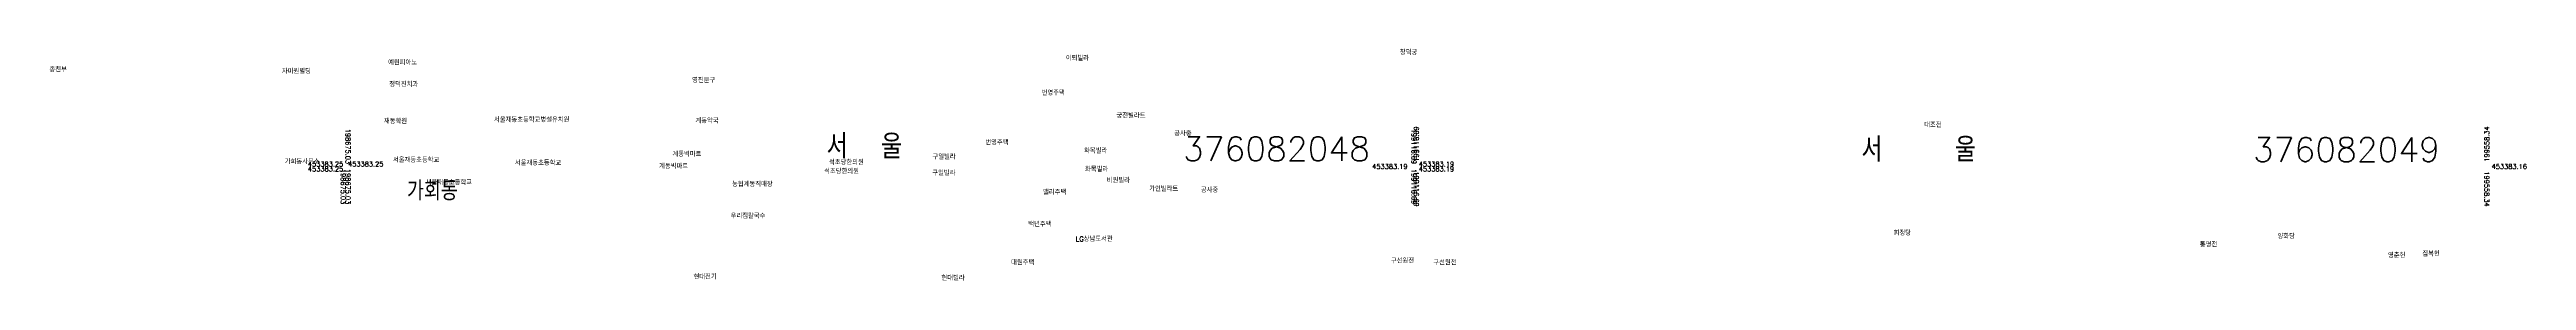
# Model space of a CAD drawing. Header units: feet. Extents: x -1222 to 199575, y -502 to 454509.
# Drawn here: x 198553 to 199575, y 453336 to 453431 of the extents above; entities that cross this region are included whole.
import ezdxf
from ezdxf.enums import TextEntityAlignment as Align

# ---------------------------------------------------------------- set-up
doc = ezdxf.new("R2010")
doc.units = ezdxf.units.FT
doc.header["$MEASUREMENT"] = 0
for name, color, linetype in [('ZC002', 7, 'CONTINUOUS'), ('ZC003', 7, 'CONTINUOUS'), ('ZC251', 7, 'CONTINUOUS'), ('ZC500', 7, 'CONTINUOUS'), ('ZC601', 7, 'CONTINUOUS')]:
    doc.layers.add(name, color=color, linetype=linetype)
doc.styles.add('GHS', font='ROMANS', dxfattribs={"bigfont": 'NGSW.shx'})
doc.styles.add('NGSW', font='ROMANS.shx', dxfattribs={"bigfont": 'NGSW.shx'})

msp = doc.modelspace()

# ---------------------------------------------------------------- texts
at = {"layer": 'ZC002', "style": 'NGSW'}
for s, p in [('이퇴빌라', (198972.1, 453426.9)), ('자미원빌딩', (198648.7, 453421.5)), ('예원피아노', (198692.5, 453425.1)), ('정덕진치과', (198693, 453416.1)), ('영진문구', (198817.9, 453417.8)), ('번영주택', (198962.1, 453412.6)), ('재동학원', (198690.8, 453400.9)), ('서울재동초등학교병설유치원', (198736.2, 453401.5)), ('계동약국', (198819.3, 453401.1)), ('궁전빌라트', (198993, 453403.2)), ('서울재동초등학교', (198694.5, 453384.9)), ('계동빅마트', (198809.8, 453387.3)), ('구일빌라', (198917.1, 453386.2)), ('번영주택', (198938.9, 453392.1)), ('화목빌라', (198979.6, 453388.7)), ('가희동사무소', (198649.9, 453384.2)), ('서울재동초등학교', (198708, 453375.6)), ('서울재동초등학교', (198744.8, 453383.7)), ('계동빅마트', (198804.3, 453382.3)), ('농협계동직매장', (198834.4, 453374.9)), ('석초당한의원', (198872.4, 453380.2)), ('석초당한의원', (198874.4, 453383.9)), ('구일빌라', (198917, 453379.5)), ('화목빌라', (198980, 453381.1)), ('비원빌라', (198989, 453376.5)), ('밸리주택', (198962.7, 453371.6)), ('가인빌라트', (199006.5, 453373)), ('우리집칼국수', (198833.8, 453361.8)), ('백년주택', (198956.6, 453358.4)), ('LG상남도서관', (198976.2, 453352.3)), ('현대전기', (198818.5, 453336.7)), ('현대빌라', (198920.8, 453336.2)), ('대원주택', (198949.5, 453342.6))]:
    msp.add_text(s, height=2, dxfattribs=at).set_placement(p)
at = {"layer": 'ZC003', "style": 'NGSW'}
for s, p in [('창덕궁', (199109.9, 453429.3)), ('종친부', (198552.8, 453422.2)), ('구선원전', (199106.2, 453343.3))]:
    msp.add_text(s, height=2, dxfattribs=at).set_placement(p)
for s, p in [('대조전', (199326.2, 453399.4)), ('희정당', (199313.6, 453354.8)), ('통명전', (199439.9, 453350)), ('양화당', (199472, 453353.4)), ('영춘헌', (199517.5, 453345.5)), ('집복헌', (199531.7, 453346.2)), ('구선원전', (199123.7, 453342.6))]:
    msp.add_text(s, height=2, rotation=359.99, dxfattribs=at).set_placement(p)
at = {"layer": 'ZC251', "style": 'NGSW'}
msp.add_text('가회동', height=8, dxfattribs=at).set_placement((198700.3, 453369.2))
at = {"layer": 'ZC500', "style": 'GHS'}
for p in [(199016.8, 453395.8), (199027.8, 453372.5)]:
    msp.add_text('공사중', height=2, dxfattribs=at).set_placement(p)
at = {"layer": 'ZC601', "style": 'NGSW'}
for s, p in [('198675.03', (198675, 453384.2)), ('199116.69', (199114.7, 453384.2))]:
    msp.add_text(s, height=2, rotation=270, dxfattribs=at).set_placement(p, align=Align.RIGHT)
for s, height, p in [('서  울', 10, (198873.4, 453386.5)), ('376082048', 10, (199020.4, 453385.5)), ('서    울', 10, (199300.3, 453385.2)), ('376082049', 10, (199461.8, 453385.2)), ('453383.25', 2, (198676, 453383.2)), ('453383.19', 2, (199098.5, 453382.2)), ('453383.19', 2, (199098.5, 453382.2)), ('453383.19', 2, (199117.7, 453383.2)), ('453383.19', 2, (199117.7, 453381.2)), ('453383.16', 2, (199560.3, 453382.2)), ('453383.16', 2, (199560.3, 453382.2))]:
    msp.add_text(s, height=height, dxfattribs=at).set_placement(p)
for s, rotation, p in [('199116.69', 90, (199117.7, 453385.2)), ('199558.34', 90, (199559.3, 453385.2)), ('198675.03', 270, (198673, 453382.2)), ('198675.03', 270, (198675, 453382.2)), ('199116.69', 270, (199114.7, 453382.2)), ('199116.69', 270, (199115.7, 453381.2)), ('199558.34', 270, (199557.3, 453381.2))]:
    msp.add_text(s, height=2, rotation=rotation, dxfattribs=at).set_placement(p)
for p in [(198674, 453383.2), (198674, 453381.2)]:
    msp.add_text('453383.25', height=2, dxfattribs=at).set_placement(p, align=Align.RIGHT)

doc.saveas('drawing.dxf')
